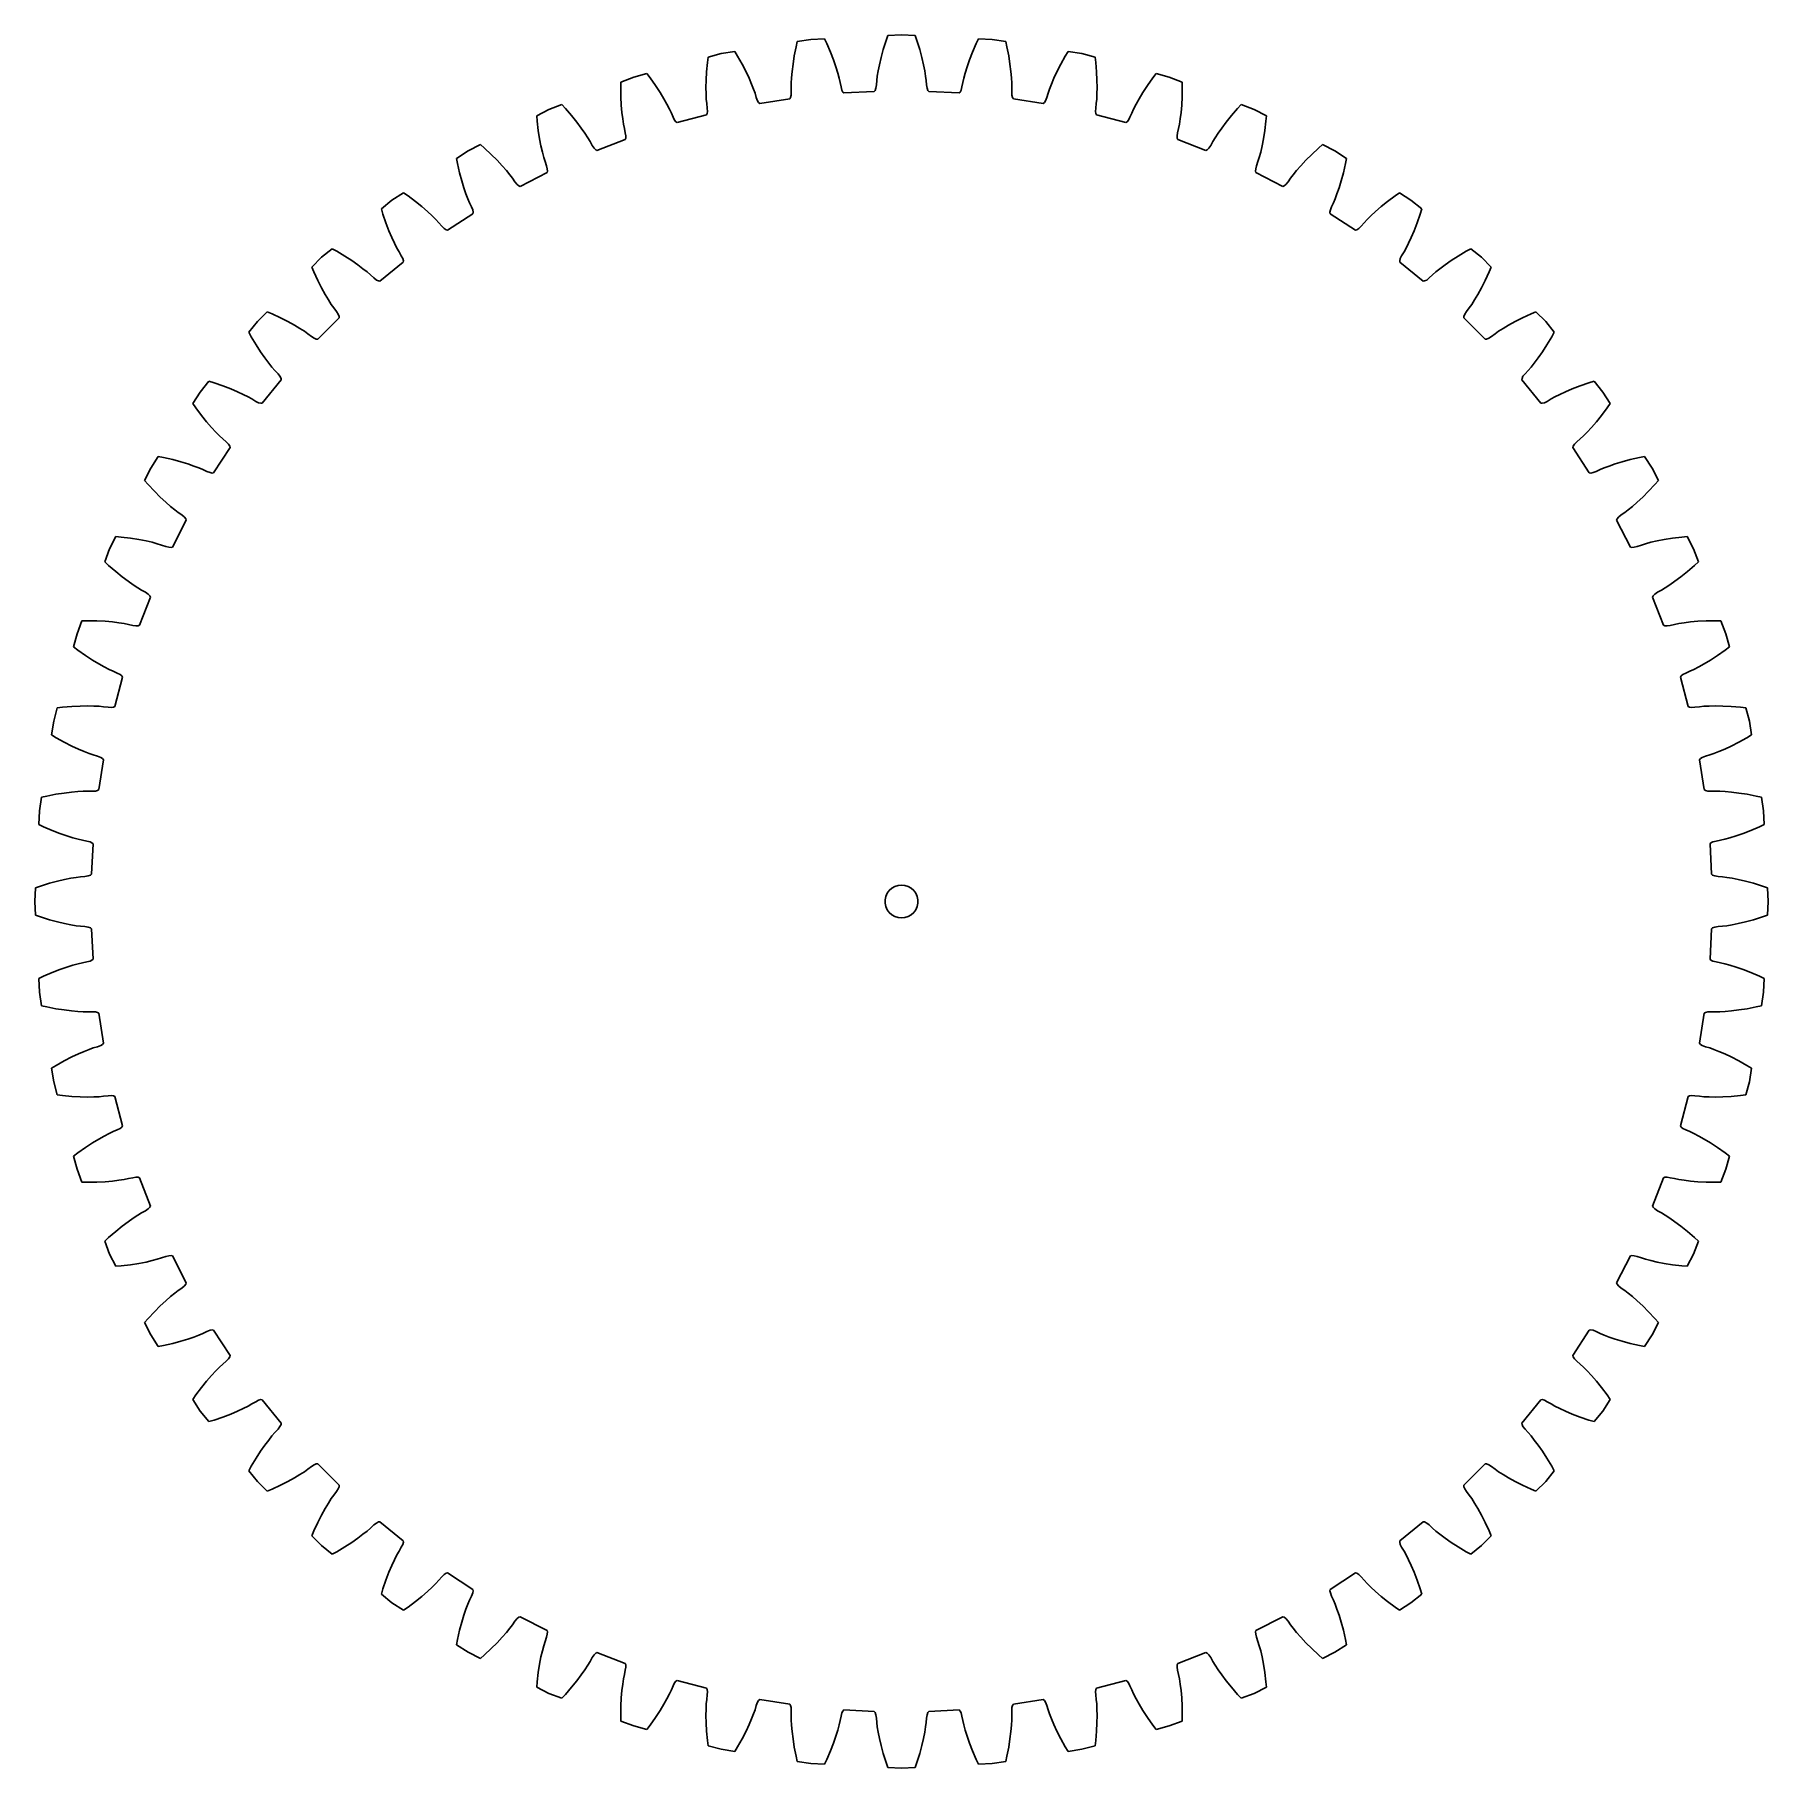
# Model space of a CAD drawing. Extents: x 0 to 158, y 0 to 158.
import ezdxf

# ---------------------------------------------------------------- set-up
doc = ezdxf.new("R2010")
doc.units = 0

msp = doc.modelspace()

# ---------------------------------------------------------------- linework, layer by layer
for p, q in [((78.94, 157.88), (77.69, 157.82)), ((80.19, 157.82), (78.94, 157.88)), ((63.77, 156.35), (62.53, 156.16)), ((64.02, 155.93), (63.77, 156.35)), ((69.34, 156.77), (69.18, 155.94)), ((69.45, 157.25), (69.34, 156.77)), ((70.69, 157.45), (69.45, 157.25)), ((71.94, 157.51), (70.69, 157.45)), ((72.15, 157.07), (71.94, 157.51)), ((72.48, 156.29), (72.15, 157.07)), ((77.28, 156.54), (77.08, 155.8)), ((77.53, 157.35), (77.28, 156.54)), ((77.69, 157.82), (77.53, 157.35)), ((80.35, 157.35), (80.19, 157.82)), ((80.6, 156.54), (80.35, 157.35)), ((80.8, 155.8), (80.6, 156.54)), ((85.73, 157.07), (85.4, 156.29)), ((85.94, 157.51), (85.73, 157.07)), ((87.19, 157.45), (85.94, 157.51)), ((88.43, 157.25), (87.19, 157.45)), ((88.54, 156.77), (88.43, 157.25)), ((88.71, 155.94), (88.54, 156.77)), ((94.11, 156.35), (93.86, 155.93)), ((95.35, 156.16), (94.11, 156.35)), ((61.26, 155.34), (61.18, 154.5)), ((61.32, 155.83), (61.26, 155.34)), ((62.53, 156.16), (61.32, 155.83)), ((64.43, 155.19), (64.02, 155.93)), ((64.78, 154.51), (64.43, 155.19)), ((69.06, 155.19), (68.97, 154.52)), ((69.18, 155.94), (69.06, 155.19)), ((72.76, 155.58), (72.48, 156.29)), ((72.97, 154.95), (72.76, 155.58)), ((73.14, 154.39), (72.97, 154.95)), ((76.93, 155.15), (76.82, 154.58)), ((77.08, 155.8), (76.93, 155.15)), ((80.95, 155.15), (80.8, 155.8)), ((81.06, 154.58), (80.95, 155.15)), ((84.91, 154.95), (84.74, 154.39)), ((85.13, 155.58), (84.91, 154.95)), ((85.4, 156.29), (85.13, 155.58)), ((88.82, 155.19), (88.71, 155.94)), ((88.91, 154.52), (88.82, 155.19)), ((93.45, 155.19), (93.1, 154.51)), ((93.86, 155.93), (93.45, 155.19)), ((96.57, 155.83), (95.35, 156.16)), ((96.63, 155.34), (96.57, 155.83)), ((96.7, 154.5), (96.63, 155.34)), ((53.38, 153.57), (53.37, 153.08)), ((54.55, 154.02), (53.38, 153.57)), ((55.76, 154.34), (54.55, 154.02)), ((56.05, 153.95), (55.76, 154.34)), ((56.54, 153.25), (56.05, 153.95)), ((56.96, 152.62), (56.54, 153.25)), ((61.14, 153.74), (61.13, 153.07)), ((61.18, 154.5), (61.14, 153.74)), ((65.06, 153.91), (64.78, 154.51)), ((65.29, 153.37), (65.06, 153.91)), ((65.47, 152.92), (65.29, 153.37)), ((68.9, 153.46), (68.89, 153.06)), ((68.92, 153.95), (68.9, 153.46)), ((68.97, 154.52), (68.92, 153.95)), ((73.27, 153.92), (73.14, 154.39)), ((73.36, 153.53), (73.27, 153.92)), ((73.44, 153.13), (73.36, 153.53)), ((76.66, 153.3), (76.61, 153.01)), ((76.69, 153.71), (76.66, 153.3)), ((76.74, 154.1), (76.69, 153.71)), ((76.82, 154.58), (76.74, 154.1)), ((81.14, 154.1), (81.06, 154.58)), ((81.19, 153.71), (81.14, 154.1)), ((81.23, 153.3), (81.19, 153.71)), ((81.28, 153.01), (81.23, 153.3)), ((84.52, 153.53), (84.44, 153.13)), ((84.61, 153.92), (84.52, 153.53)), ((84.74, 154.39), (84.61, 153.92)), ((88.96, 153.95), (88.91, 154.52)), ((88.98, 153.46), (88.96, 153.95)), ((88.99, 153.06), (88.98, 153.46)), ((92.59, 153.37), (92.42, 152.92)), ((92.82, 153.91), (92.59, 153.37)), ((93.1, 154.51), (92.82, 153.91)), ((96.74, 153.74), (96.7, 154.5)), ((96.75, 153.07), (96.74, 153.74)), ((101.34, 153.25), (100.92, 152.62)), ((101.83, 153.95), (101.34, 153.25)), ((102.12, 154.34), (101.83, 153.95)), ((103.33, 154.02), (102.12, 154.34)), ((104.51, 153.57), (103.33, 154.02)), ((104.51, 153.08), (104.51, 153.57)), ((53.37, 153.08), (53.38, 152.23)), ((53.38, 152.23), (53.42, 151.47)), ((57.3, 152.04), (56.96, 152.62)), ((57.58, 151.54), (57.3, 152.04)), ((61.13, 153.07), (61.14, 152.49)), ((61.14, 152.49), (61.16, 152)), ((61.16, 152), (61.2, 151.6)), ((61.2, 151.6), (61.25, 151.2)), ((65.6, 152.54), (65.47, 152.92)), ((65.72, 152.15), (65.6, 152.54)), ((65.83, 151.87), (65.72, 152.15)), ((65.93, 151.7), (65.83, 151.87)), ((66.04, 151.61), (65.93, 151.7)), ((68.76, 152.05), (66.04, 151.61)), ((68.83, 152.15), (68.76, 152.05)), ((68.88, 152.36), (68.83, 152.15)), ((68.9, 152.65), (68.88, 152.36)), ((68.89, 153.06), (68.9, 152.65)), ((73.52, 152.84), (73.44, 153.13)), ((73.61, 152.66), (73.52, 152.84)), ((73.7, 152.57), (73.61, 152.66)), ((76.45, 152.71), (73.7, 152.57)), ((76.54, 152.81), (76.45, 152.71)), ((76.61, 153.01), (76.54, 152.81)), ((81.35, 152.81), (81.28, 153.01)), ((81.43, 152.71), (81.35, 152.81)), ((84.18, 152.57), (81.43, 152.71)), ((84.27, 152.66), (84.18, 152.57)), ((84.36, 152.84), (84.27, 152.66)), ((84.44, 153.13), (84.36, 152.84)), ((88.98, 152.65), (88.99, 153.06)), ((89, 152.36), (88.98, 152.65)), ((89.05, 152.15), (89, 152.36)), ((89.13, 152.05), (89.05, 152.15)), ((91.84, 151.61), (89.13, 152.05)), ((91.95, 151.7), (91.84, 151.61)), ((92.06, 151.87), (91.95, 151.7)), ((92.17, 152.15), (92.06, 151.87)), ((92.29, 152.54), (92.17, 152.15)), ((92.42, 152.92), (92.29, 152.54)), ((96.63, 151.2), (96.68, 151.6)), ((96.68, 151.6), (96.72, 152)), ((96.72, 152), (96.74, 152.49)), ((96.74, 152.49), (96.75, 153.07)), ((100.58, 152.04), (100.3, 151.54)), ((100.92, 152.62), (100.58, 152.04)), ((104.46, 151.47), (104.5, 152.23)), ((104.5, 152.23), (104.51, 153.08)), ((46.83, 151.06), (45.72, 150.49)), ((45.72, 150.49), (45.76, 150)), ((45.76, 150), (45.86, 149.15)), ((48, 151.51), (46.83, 151.06)), ((48.34, 151.15), (48, 151.51)), ((48.9, 150.51), (48.34, 151.15)), ((49.38, 149.92), (48.9, 150.51)), ((53.42, 151.47), (53.48, 150.8)), ((53.48, 150.8), (53.55, 150.23)), ((53.55, 150.23), (53.62, 149.74)), ((57.81, 151.1), (57.58, 151.54)), ((57.98, 150.74), (57.81, 151.1)), ((58.14, 150.36), (57.98, 150.74)), ((58.27, 150.1), (58.14, 150.36)), ((58.4, 149.94), (58.27, 150.1)), ((61.17, 150.58), (58.51, 149.87)), ((61.23, 150.7), (61.17, 150.58)), ((61.26, 150.9), (61.23, 150.7)), ((61.25, 151.2), (61.26, 150.9)), ((96.62, 150.9), (96.63, 151.2)), ((96.65, 150.7), (96.62, 150.9)), ((96.71, 150.58), (96.65, 150.7)), ((99.37, 149.87), (96.71, 150.58)), ((99.61, 150.1), (99.48, 149.94)), ((99.75, 150.36), (99.61, 150.1)), ((99.91, 150.74), (99.75, 150.36)), ((100.08, 151.1), (99.91, 150.74)), ((100.3, 151.54), (100.08, 151.1)), ((104.26, 149.74), (104.33, 150.23)), ((104.33, 150.23), (104.4, 150.8)), ((104.4, 150.8), (104.46, 151.47)), ((108.98, 150.51), (108.51, 149.92)), ((109.54, 151.15), (108.98, 150.51)), ((109.88, 151.51), (109.54, 151.15)), ((111.05, 151.06), (109.88, 151.51)), ((112.17, 150.49), (111.05, 151.06)), ((112.02, 149.15), (112.12, 150)), ((112.12, 150), (112.17, 150.49)), ((45.86, 149.15), (45.98, 148.4)), ((49.78, 149.38), (49.38, 149.92)), ((50.11, 148.91), (49.78, 149.38)), ((50.38, 148.5), (50.11, 148.91)), ((50.58, 148.16), (50.38, 148.5)), ((53.62, 149.74), (53.7, 149.35)), ((53.7, 149.35), (53.79, 148.95)), ((53.83, 148.45), (53.78, 148.33)), ((53.79, 148.95), (53.83, 148.66)), ((53.83, 148.66), (53.83, 148.45)), ((58.51, 149.87), (58.4, 149.94)), ((99.48, 149.94), (99.37, 149.87)), ((104.05, 148.66), (104.09, 148.95)), ((104.05, 148.45), (104.05, 148.66)), ((104.1, 148.33), (104.05, 148.45)), ((104.09, 148.95), (104.18, 149.35)), ((104.18, 149.35), (104.26, 149.74)), ((107.5, 148.5), (107.3, 148.16)), ((107.77, 148.91), (107.5, 148.5)), ((108.1, 149.38), (107.77, 148.91)), ((108.51, 149.92), (108.1, 149.38)), ((111.9, 148.4), (112.02, 149.15)), ((39.47, 147.31), (38.42, 146.62)), ((40.59, 147.88), (39.47, 147.31)), ((40.96, 147.55), (40.59, 147.88)), ((41.58, 146.97), (40.96, 147.55)), ((42.12, 146.44), (41.58, 146.97)), ((45.98, 148.4), (46.11, 147.75)), ((46.11, 147.75), (46.24, 147.18)), ((46.24, 147.18), (46.36, 146.71)), ((50.78, 147.8), (50.58, 148.16)), ((50.95, 147.55), (50.78, 147.8)), ((51.09, 147.4), (50.95, 147.55)), ((51.21, 147.34), (51.09, 147.4)), ((53.78, 148.33), (51.21, 147.34)), ((106.67, 147.34), (104.1, 148.33)), ((106.79, 147.4), (106.67, 147.34)), ((106.93, 147.55), (106.79, 147.4)), ((107.1, 147.8), (106.93, 147.55)), ((107.3, 148.16), (107.1, 147.8)), ((111.52, 146.71), (111.65, 147.18)), ((111.65, 147.18), (111.78, 147.75)), ((111.78, 147.75), (111.9, 148.4)), ((116.3, 146.97), (115.76, 146.44)), ((116.92, 147.55), (116.3, 146.97)), ((117.29, 147.88), (116.92, 147.55)), ((118.41, 147.31), (117.29, 147.88)), ((119.46, 146.62), (118.41, 147.31)), ((38.42, 146.62), (38.51, 146.14)), ((38.51, 146.14), (38.7, 145.31)), ((38.7, 145.31), (38.9, 144.58)), ((42.58, 145.95), (42.12, 146.44)), ((42.96, 145.51), (42.58, 145.95)), ((43.27, 145.13), (42.96, 145.51)), ((46.66, 145.32), (44.21, 144.07)), ((46.36, 146.71), (46.48, 146.33)), ((46.48, 146.33), (46.61, 145.94)), ((46.61, 145.94), (46.68, 145.65)), ((46.7, 145.45), (46.66, 145.32)), ((46.68, 145.65), (46.7, 145.45)), ((111.18, 145.45), (111.2, 145.65)), ((111.22, 145.32), (111.18, 145.45)), ((111.2, 145.65), (111.27, 145.94)), ((113.67, 144.07), (111.22, 145.32)), ((111.27, 145.94), (111.4, 146.33)), ((111.4, 146.33), (111.52, 146.71)), ((114.92, 145.51), (114.62, 145.13)), ((115.31, 145.95), (114.92, 145.51)), ((115.76, 146.44), (115.31, 145.95)), ((118.98, 144.58), (119.18, 145.31)), ((119.18, 145.31), (119.37, 146.14)), ((119.37, 146.14), (119.46, 146.62)), ((38.9, 144.58), (39.09, 143.94)), ((39.09, 143.94), (39.28, 143.39)), ((43.51, 144.81), (43.27, 145.13)), ((43.74, 144.48), (43.51, 144.81)), ((43.93, 144.25), (43.74, 144.48)), ((44.09, 144.12), (43.93, 144.25)), ((44.21, 144.07), (44.09, 144.12)), ((113.79, 144.12), (113.67, 144.07)), ((113.95, 144.25), (113.79, 144.12)), ((114.14, 144.48), (113.95, 144.25)), ((114.38, 144.81), (114.14, 144.48)), ((114.62, 145.13), (114.38, 144.81)), ((118.6, 143.39), (118.79, 143.94)), ((118.79, 143.94), (118.98, 144.58)), ((32.54, 142.81), (31.57, 142.02)), ((33.59, 143.49), (32.54, 142.81)), ((34, 143.21), (33.59, 143.49)), ((34.68, 142.7), (34, 143.21)), ((35.27, 142.22), (34.68, 142.7)), ((35.77, 141.78), (35.27, 142.22)), ((39.28, 143.39), (39.46, 142.93)), ((39.46, 142.93), (39.61, 142.57)), ((39.61, 142.57), (39.78, 142.19)), ((39.78, 142.19), (39.89, 141.92)), ((118, 141.92), (118.1, 142.19)), ((118.1, 142.19), (118.27, 142.57)), ((118.27, 142.57), (118.43, 142.93)), ((118.43, 142.93), (118.6, 143.39)), ((122.62, 142.22), (122.11, 141.78)), ((123.21, 142.7), (122.62, 142.22)), ((123.89, 143.21), (123.21, 142.7)), ((124.29, 143.49), (123.89, 143.21)), ((125.34, 142.81), (124.29, 143.49)), ((126.32, 142.02), (125.34, 142.81)), ((31.57, 142.02), (31.71, 141.55)), ((31.71, 141.55), (31.99, 140.74)), ((31.99, 140.74), (32.26, 140.03)), ((36.2, 141.38), (35.77, 141.78)), ((36.54, 141.04), (36.2, 141.38)), ((36.81, 140.75), (36.54, 141.04)), ((37.08, 140.44), (36.81, 140.75)), ((39.9, 141.58), (37.59, 140.08)), ((39.89, 141.92), (39.92, 141.71)), ((39.92, 141.71), (39.9, 141.58)), ((117.96, 141.71), (118, 141.92)), ((117.98, 141.58), (117.96, 141.71)), ((120.29, 140.08), (117.98, 141.58)), ((121.07, 140.75), (120.8, 140.44)), ((121.34, 141.04), (121.07, 140.75)), ((121.69, 141.38), (121.34, 141.04)), ((122.11, 141.78), (121.69, 141.38)), ((125.62, 140.03), (125.9, 140.74)), ((125.9, 140.74), (126.17, 141.55)), ((126.17, 141.55), (126.32, 142.02)), ((32.26, 140.03), (32.52, 139.42)), ((32.52, 139.42), (32.76, 138.89)), ((37.3, 140.23), (37.08, 140.44)), ((37.47, 140.12), (37.3, 140.23)), ((37.59, 140.08), (37.47, 140.12)), ((120.41, 140.12), (120.29, 140.08)), ((120.59, 140.23), (120.41, 140.12)), ((120.8, 140.44), (120.59, 140.23)), ((125.12, 138.89), (125.36, 139.42)), ((125.36, 139.42), (125.62, 140.03)), ((26.12, 137.61), (25.23, 136.72)), ((27.09, 138.39), (26.12, 137.61)), ((27.52, 138.16), (27.09, 138.39)), ((28.25, 137.72), (27.52, 138.16)), ((28.89, 137.31), (28.25, 137.72)), ((32.76, 138.89), (32.98, 138.45)), ((32.98, 138.45), (33.18, 138.11)), ((33.18, 138.11), (33.39, 137.75)), ((33.39, 137.75), (33.52, 137.49)), ((33.52, 137.49), (33.58, 137.29)), ((124.31, 137.29), (124.36, 137.49)), ((124.36, 137.49), (124.49, 137.75)), ((124.49, 137.75), (124.71, 138.11)), ((124.71, 138.11), (124.9, 138.45)), ((124.9, 138.45), (125.12, 138.89)), ((129.63, 137.72), (128.99, 137.31)), ((130.36, 138.16), (129.63, 137.72)), ((130.79, 138.39), (130.36, 138.16)), ((131.76, 137.61), (130.79, 138.39)), ((132.65, 136.72), (131.76, 137.61)), ((25.23, 136.72), (25.42, 136.27)), ((25.42, 136.27), (25.78, 135.49)), ((29.44, 136.92), (28.89, 137.31)), ((29.9, 136.57), (29.44, 136.92)), ((30.28, 136.27), (29.9, 136.57)), ((30.58, 136.01), (30.28, 136.27)), ((30.88, 135.73), (30.58, 136.01)), ((33.57, 137.16), (31.43, 135.43)), ((33.58, 137.29), (33.57, 137.16)), ((124.31, 137.16), (124.31, 137.29)), ((126.45, 135.43), (124.31, 137.16)), ((127.3, 136.01), (127, 135.73)), ((127.6, 136.27), (127.3, 136.01)), ((127.98, 136.57), (127.6, 136.27)), ((128.44, 136.92), (127.98, 136.57)), ((128.99, 137.31), (128.44, 136.92)), ((132.1, 135.49), (132.46, 136.27)), ((132.46, 136.27), (132.65, 136.72)), ((25.78, 135.49), (26.13, 134.82)), ((26.13, 134.82), (26.45, 134.23)), ((26.45, 134.23), (26.75, 133.73)), ((31.12, 135.54), (30.88, 135.73)), ((31.3, 135.45), (31.12, 135.54)), ((31.43, 135.43), (31.3, 135.45)), ((126.58, 135.45), (126.45, 135.43)), ((126.77, 135.54), (126.58, 135.45)), ((127, 135.73), (126.77, 135.54)), ((131.13, 133.73), (131.43, 134.23)), ((131.43, 134.23), (131.75, 134.82)), ((131.75, 134.82), (132.1, 135.49)), ((21.16, 132.65), (20.28, 131.76)), ((21.62, 132.46), (21.16, 132.65)), ((26.75, 133.73), (27.01, 133.32)), ((27.01, 133.32), (27.24, 133)), ((27.24, 133), (27.49, 132.67)), ((27.49, 132.67), (27.65, 132.42)), ((130.24, 132.42), (130.39, 132.67)), ((130.39, 132.67), (130.64, 133)), ((130.64, 133), (130.87, 133.32)), ((130.87, 133.32), (131.13, 133.73)), ((136.72, 132.65), (136.27, 132.46)), ((137.61, 131.76), (136.72, 132.65)), ((20.28, 131.76), (19.49, 130.79)), ((22.39, 132.1), (21.62, 132.46)), ((23.06, 131.75), (22.39, 132.1)), ((23.65, 131.43), (23.06, 131.75)), ((24.15, 131.13), (23.65, 131.43)), ((24.56, 130.87), (24.15, 131.13)), ((27.73, 132.1), (25.79, 130.15)), ((27.65, 132.42), (27.73, 132.23)), ((27.73, 132.23), (27.73, 132.1)), ((130.15, 132.1), (130.16, 132.23)), ((132.1, 130.15), (130.15, 132.1)), ((130.16, 132.23), (130.24, 132.42)), ((133.73, 131.13), (133.32, 130.87)), ((134.23, 131.43), (133.73, 131.13)), ((134.82, 131.75), (134.23, 131.43)), ((135.49, 132.1), (134.82, 131.75)), ((136.27, 132.46), (135.49, 132.1)), ((138.39, 130.79), (137.61, 131.76)), ((19.49, 130.79), (19.73, 130.36)), ((19.73, 130.36), (20.16, 129.63)), ((20.16, 129.63), (20.58, 128.99)), ((24.88, 130.64), (24.56, 130.87)), ((25.21, 130.39), (24.88, 130.64)), ((25.46, 130.24), (25.21, 130.39)), ((25.65, 130.16), (25.46, 130.24)), ((25.79, 130.15), (25.65, 130.16)), ((132.23, 130.16), (132.1, 130.15)), ((132.42, 130.24), (132.23, 130.16)), ((132.67, 130.39), (132.42, 130.24)), ((133, 130.64), (132.67, 130.39)), ((133.32, 130.87), (133, 130.64)), ((137.31, 128.99), (137.72, 129.63)), ((137.72, 129.63), (138.16, 130.36)), ((138.16, 130.36), (138.39, 130.79)), ((20.58, 128.99), (20.96, 128.44)), ((20.96, 128.44), (21.31, 127.98)), ((21.31, 127.98), (21.61, 127.6)), ((136.27, 127.6), (136.57, 127.98)), ((136.57, 127.98), (136.92, 128.44)), ((136.92, 128.44), (137.31, 128.99)), ((15.87, 126.32), (15.08, 125.34)), ((16.34, 126.17), (15.87, 126.32)), ((22.45, 126.45), (20.72, 124.31)), ((21.61, 127.6), (21.88, 127.3)), ((21.88, 127.3), (22.16, 127)), ((22.16, 127), (22.34, 126.77)), ((22.34, 126.77), (22.44, 126.58)), ((22.44, 126.58), (22.45, 126.45)), ((135.43, 126.45), (135.45, 126.58)), ((137.16, 124.31), (135.43, 126.45)), ((135.45, 126.58), (135.54, 126.77)), ((135.54, 126.77), (135.73, 127)), ((135.73, 127), (136.01, 127.3)), ((136.01, 127.3), (136.27, 127.6)), ((142.02, 126.32), (141.55, 126.17)), ((142.81, 125.34), (142.02, 126.32)), ((15.08, 125.34), (14.39, 124.29)), ((17.14, 125.9), (16.34, 126.17)), ((17.85, 125.62), (17.14, 125.9)), ((18.47, 125.36), (17.85, 125.62)), ((18.99, 125.12), (18.47, 125.36)), ((19.43, 124.9), (18.99, 125.12)), ((19.78, 124.71), (19.43, 124.9)), ((138.45, 124.9), (138.11, 124.71)), ((138.89, 125.12), (138.45, 124.9)), ((139.42, 125.36), (138.89, 125.12)), ((140.03, 125.62), (139.42, 125.36)), ((140.74, 125.9), (140.03, 125.62)), ((141.55, 126.17), (140.74, 125.9)), ((143.49, 124.29), (142.81, 125.34)), ((14.39, 124.29), (14.68, 123.89)), ((14.68, 123.89), (15.19, 123.21)), ((15.19, 123.21), (15.66, 122.62)), ((20.13, 124.49), (19.78, 124.71)), ((20.39, 124.36), (20.13, 124.49)), ((20.59, 124.31), (20.39, 124.36)), ((20.72, 124.31), (20.59, 124.31)), ((137.29, 124.31), (137.16, 124.31)), ((137.49, 124.36), (137.29, 124.31)), ((137.75, 124.49), (137.49, 124.36)), ((138.11, 124.71), (137.75, 124.49)), ((142.22, 122.62), (142.7, 123.21)), ((142.7, 123.21), (143.21, 123.89)), ((143.21, 123.89), (143.49, 124.29)), ((15.66, 122.62), (16.1, 122.11)), ((16.1, 122.11), (16.5, 121.69)), ((16.5, 121.69), (16.84, 121.34)), ((141.04, 121.34), (141.38, 121.69)), ((141.38, 121.69), (141.78, 122.11)), ((141.78, 122.11), (142.22, 122.62)), ((17.8, 120.29), (16.3, 117.98)), ((16.84, 121.34), (17.13, 121.07)), ((17.13, 121.07), (17.44, 120.8)), ((17.44, 120.8), (17.65, 120.59)), ((17.65, 120.59), (17.77, 120.41)), ((17.77, 120.41), (17.8, 120.29)), ((140.08, 120.29), (140.12, 120.41)), ((141.58, 117.98), (140.08, 120.29)), ((140.12, 120.41), (140.23, 120.59)), ((140.23, 120.59), (140.44, 120.8)), ((140.44, 120.8), (140.75, 121.07)), ((140.75, 121.07), (141.04, 121.34)), ((11.26, 119.46), (10.58, 118.41)), ((11.74, 119.37), (11.26, 119.46)), ((12.57, 119.18), (11.74, 119.37)), ((13.3, 118.98), (12.57, 119.18)), ((13.95, 118.79), (13.3, 118.98)), ((14.49, 118.6), (13.95, 118.79)), ((14.95, 118.43), (14.49, 118.6)), ((15.32, 118.27), (14.95, 118.43)), ((142.93, 118.43), (142.57, 118.27)), ((143.39, 118.6), (142.93, 118.43)), ((143.94, 118.79), (143.39, 118.6)), ((144.58, 118.98), (143.94, 118.79)), ((145.31, 119.18), (144.58, 118.98)), ((146.14, 119.37), (145.31, 119.18)), ((146.62, 119.46), (146.14, 119.37)), ((147.31, 118.41), (146.62, 119.46)), ((10.58, 118.41), (10.01, 117.29)), ((10.01, 117.29), (10.33, 116.92)), ((10.33, 116.92), (10.91, 116.3)), ((15.69, 118.1), (15.32, 118.27)), ((15.97, 118), (15.69, 118.1)), ((16.17, 117.96), (15.97, 118)), ((16.3, 117.98), (16.17, 117.96)), ((141.71, 117.96), (141.58, 117.98)), ((141.92, 118), (141.71, 117.96)), ((142.19, 118.1), (141.92, 118)), ((142.57, 118.27), (142.19, 118.1)), ((146.97, 116.3), (147.55, 116.92)), ((147.88, 117.29), (147.31, 118.41)), ((147.55, 116.92), (147.88, 117.29)), ((10.91, 116.3), (11.44, 115.76)), ((11.44, 115.76), (11.93, 115.31)), ((11.93, 115.31), (12.37, 114.92)), ((145.51, 114.92), (145.95, 115.31)), ((145.95, 115.31), (146.44, 115.76)), ((146.44, 115.76), (146.97, 116.3)), ((12.37, 114.92), (12.75, 114.62)), ((12.75, 114.62), (13.07, 114.38)), ((13.07, 114.38), (13.4, 114.14)), ((13.4, 114.14), (13.63, 113.95)), ((13.63, 113.95), (13.77, 113.79)), ((13.77, 113.79), (13.81, 113.67)), ((144.07, 113.67), (144.12, 113.79)), ((144.12, 113.79), (144.25, 113.95)), ((144.25, 113.95), (144.48, 114.14)), ((144.48, 114.14), (144.81, 114.38)), ((144.81, 114.38), (145.13, 114.62)), ((145.13, 114.62), (145.51, 114.92)), ((7.39, 112.17), (6.82, 111.05)), ((7.88, 112.12), (7.39, 112.17)), ((8.73, 112.02), (7.88, 112.12)), ((13.81, 113.67), (12.56, 111.22)), ((145.32, 111.22), (144.07, 113.67)), ((150, 112.12), (149.15, 112.02)), ((150.49, 112.17), (150, 112.12)), ((151.06, 111.05), (150.49, 112.17)), ((6.82, 111.05), (6.38, 109.88)), ((9.48, 111.9), (8.73, 112.02)), ((10.14, 111.78), (9.48, 111.9)), ((10.7, 111.65), (10.14, 111.78)), ((11.17, 111.52), (10.7, 111.65)), ((11.55, 111.4), (11.17, 111.52)), ((11.94, 111.27), (11.55, 111.4)), ((12.23, 111.2), (11.94, 111.27)), ((12.44, 111.18), (12.23, 111.2)), ((12.56, 111.22), (12.44, 111.18)), ((145.45, 111.18), (145.32, 111.22)), ((145.65, 111.2), (145.45, 111.18)), ((145.94, 111.27), (145.65, 111.2)), ((146.33, 111.4), (145.94, 111.27)), ((146.71, 111.52), (146.33, 111.4)), ((147.18, 111.65), (146.71, 111.52)), ((147.75, 111.78), (147.18, 111.65)), ((148.4, 111.9), (147.75, 111.78)), ((149.15, 112.02), (148.4, 111.9)), ((151.51, 109.88), (151.06, 111.05)), ((6.38, 109.88), (6.73, 109.54)), ((6.73, 109.54), (7.38, 108.98)), ((7.38, 108.98), (7.97, 108.51)), ((149.92, 108.51), (150.51, 108.98)), ((150.51, 108.98), (151.15, 109.54)), ((151.15, 109.54), (151.51, 109.88)), ((7.97, 108.51), (8.5, 108.1)), ((8.5, 108.1), (8.97, 107.77)), ((8.97, 107.77), (9.38, 107.5)), ((9.38, 107.5), (9.73, 107.3)), ((148.16, 107.3), (148.5, 107.5)), ((148.5, 107.5), (148.91, 107.77)), ((148.91, 107.77), (149.38, 108.1)), ((149.38, 108.1), (149.92, 108.51)), ((10.54, 106.67), (9.55, 104.1)), ((9.73, 107.3), (10.08, 107.1)), ((10.08, 107.1), (10.33, 106.93)), ((10.33, 106.93), (10.48, 106.79)), ((10.48, 106.79), (10.54, 106.67)), ((147.34, 106.67), (147.4, 106.79)), ((148.33, 104.1), (147.34, 106.67)), ((147.4, 106.79), (147.55, 106.93)), ((147.55, 106.93), (147.8, 107.1)), ((147.8, 107.1), (148.16, 107.3)), ((4.31, 104.51), (3.86, 103.33)), ((4.8, 104.51), (4.31, 104.51)), ((5.65, 104.5), (4.8, 104.51)), ((6.41, 104.46), (5.65, 104.5)), ((7.08, 104.4), (6.41, 104.46)), ((7.66, 104.33), (7.08, 104.4)), ((8.14, 104.26), (7.66, 104.33)), ((8.53, 104.18), (8.14, 104.26)), ((149.74, 104.26), (149.35, 104.18)), ((150.23, 104.33), (149.74, 104.26)), ((150.8, 104.4), (150.23, 104.33)), ((151.47, 104.46), (150.8, 104.4)), ((152.23, 104.5), (151.47, 104.46)), ((153.08, 104.51), (152.23, 104.5)), ((153.57, 104.51), (153.08, 104.51)), ((154.02, 103.33), (153.57, 104.51)), ((3.86, 103.33), (3.54, 102.12)), ((8.93, 104.09), (8.53, 104.18)), ((9.22, 104.05), (8.93, 104.09)), ((9.43, 104.05), (9.22, 104.05)), ((9.55, 104.1), (9.43, 104.05)), ((148.45, 104.05), (148.33, 104.1)), ((148.66, 104.05), (148.45, 104.05)), ((148.95, 104.09), (148.66, 104.05)), ((149.35, 104.18), (148.95, 104.09)), ((154.34, 102.12), (154.02, 103.33)), ((3.54, 102.12), (3.93, 101.83)), ((3.93, 101.83), (4.63, 101.34)), ((4.63, 101.34), (5.26, 100.92)), ((152.62, 100.92), (153.25, 101.34)), ((153.25, 101.34), (153.95, 101.83)), ((153.95, 101.83), (154.34, 102.12)), ((5.26, 100.92), (5.84, 100.58)), ((5.84, 100.58), (6.34, 100.3)), ((6.34, 100.3), (6.78, 100.08)), ((6.78, 100.08), (7.14, 99.91)), ((7.14, 99.91), (7.52, 99.75)), ((7.52, 99.75), (7.78, 99.61)), ((7.78, 99.61), (7.94, 99.48)), ((7.94, 99.48), (8.01, 99.37)), ((149.87, 99.37), (149.94, 99.48)), ((149.94, 99.48), (150.1, 99.61)), ((150.1, 99.61), (150.36, 99.75)), ((150.36, 99.75), (150.74, 99.91)), ((150.74, 99.91), (151.1, 100.08)), ((151.1, 100.08), (151.54, 100.3)), ((151.54, 100.3), (152.04, 100.58)), ((152.04, 100.58), (152.62, 100.92)), ((8.01, 99.37), (7.3, 96.71)), ((150.58, 96.71), (149.87, 99.37)), ((2.05, 96.57), (1.73, 95.35)), ((2.54, 96.63), (2.05, 96.57)), ((3.38, 96.7), (2.54, 96.63)), ((4.14, 96.74), (3.38, 96.7)), ((4.81, 96.75), (4.14, 96.74)), ((5.39, 96.74), (4.81, 96.75)), ((5.88, 96.72), (5.39, 96.74)), ((6.28, 96.68), (5.88, 96.72)), ((6.68, 96.63), (6.28, 96.68)), ((6.98, 96.62), (6.68, 96.63)), ((7.19, 96.65), (6.98, 96.62)), ((7.3, 96.71), (7.19, 96.65)), ((150.7, 96.65), (150.58, 96.71)), ((150.9, 96.62), (150.7, 96.65)), ((151.2, 96.63), (150.9, 96.62)), ((151.6, 96.68), (151.2, 96.63)), ((152, 96.72), (151.6, 96.68)), ((152.49, 96.74), (152, 96.72)), ((153.07, 96.75), (152.49, 96.74)), ((153.74, 96.74), (153.07, 96.75)), ((154.5, 96.7), (153.74, 96.74)), ((155.34, 96.63), (154.5, 96.7)), ((155.83, 96.57), (155.34, 96.63)), ((156.16, 95.35), (155.83, 96.57)), ((1.73, 95.35), (1.53, 94.11)), ((156.35, 94.11), (156.16, 95.35)), ((1.53, 94.11), (1.95, 93.86)), ((1.95, 93.86), (2.69, 93.45)), ((2.69, 93.45), (3.37, 93.1)), ((154.51, 93.1), (155.19, 93.45)), ((155.19, 93.45), (155.93, 93.86)), ((155.93, 93.86), (156.35, 94.11)), ((3.37, 93.1), (3.98, 92.82)), ((3.98, 92.82), (4.51, 92.59)), ((4.51, 92.59), (4.97, 92.42)), ((4.97, 92.42), (5.34, 92.29)), ((5.34, 92.29), (5.73, 92.17)), ((5.73, 92.17), (6.01, 92.06)), ((6.27, 91.84), (5.84, 89.13)), ((6.01, 92.06), (6.19, 91.95)), ((6.19, 91.95), (6.27, 91.84)), ((151.61, 91.84), (151.7, 91.95)), ((152.05, 89.13), (151.61, 91.84)), ((151.7, 91.95), (151.87, 92.06)), ((151.87, 92.06), (152.15, 92.17)), ((152.15, 92.17), (152.54, 92.29)), ((152.54, 92.29), (152.92, 92.42)), ((152.92, 92.42), (153.37, 92.59)), ((153.37, 92.59), (153.91, 92.82)), ((153.91, 92.82), (154.51, 93.1)), ((0.63, 88.43), (0.43, 87.19)), ((1.11, 88.54), (0.63, 88.43)), ((1.94, 88.71), (1.11, 88.54)), ((2.69, 88.82), (1.94, 88.71)), ((3.36, 88.91), (2.69, 88.82)), ((3.93, 88.96), (3.36, 88.91)), ((4.42, 88.98), (3.93, 88.96)), ((4.82, 88.99), (4.42, 88.98)), ((5.23, 88.98), (4.82, 88.99)), ((5.53, 89), (5.23, 88.98)), ((5.73, 89.05), (5.53, 89)), ((5.84, 89.13), (5.73, 89.05)), ((152.15, 89.05), (152.05, 89.13)), ((152.36, 89), (152.15, 89.05)), ((152.65, 88.98), (152.36, 89)), ((153.06, 88.99), (152.65, 88.98)), ((153.46, 88.98), (153.06, 88.99)), ((153.95, 88.96), (153.46, 88.98)), ((154.52, 88.91), (153.95, 88.96)), ((155.19, 88.82), (154.52, 88.91)), ((155.94, 88.71), (155.19, 88.82)), ((156.77, 88.54), (155.94, 88.71)), ((157.25, 88.43), (156.77, 88.54)), ((157.45, 87.19), (157.25, 88.43)), ((0.43, 87.19), (0.37, 85.94)), ((157.51, 85.94), (157.45, 87.19)), ((0.37, 85.94), (0.81, 85.73)), ((0.81, 85.73), (1.59, 85.4)), ((1.59, 85.4), (2.3, 85.13)), ((155.58, 85.13), (156.29, 85.4)), ((156.29, 85.4), (157.07, 85.73)), ((157.07, 85.73), (157.51, 85.94)), ((2.3, 85.13), (2.94, 84.91)), ((2.94, 84.91), (3.49, 84.74)), ((3.49, 84.74), (3.96, 84.61)), ((3.96, 84.61), (4.35, 84.52)), ((4.35, 84.52), (4.75, 84.44)), ((4.75, 84.44), (5.04, 84.36)), ((5.04, 84.36), (5.22, 84.27)), ((5.32, 84.18), (5.17, 81.43)), ((5.22, 84.27), (5.32, 84.18)), ((152.57, 84.18), (152.66, 84.27)), ((152.71, 81.43), (152.57, 84.18)), ((152.66, 84.27), (152.84, 84.36)), ((152.84, 84.36), (153.13, 84.44)), ((153.13, 84.44), (153.53, 84.52)), ((153.53, 84.52), (153.92, 84.61)), ((153.92, 84.61), (154.39, 84.74)), ((154.39, 84.74), (154.95, 84.91)), ((154.95, 84.91), (155.58, 85.13)), ((1.34, 80.6), (0.53, 80.35)), ((2.08, 80.8), (1.34, 80.6)), ((2.73, 80.95), (2.08, 80.8)), ((3.3, 81.06), (2.73, 80.95)), ((3.78, 81.14), (3.3, 81.06)), ((4.18, 81.19), (3.78, 81.14)), ((4.58, 81.23), (4.18, 81.19)), ((4.88, 81.28), (4.58, 81.23)), ((5.07, 81.35), (4.88, 81.28)), ((5.17, 81.43), (5.07, 81.35)), ((152.81, 81.35), (152.71, 81.43)), ((153.01, 81.28), (152.81, 81.35)), ((153.3, 81.23), (153.01, 81.28)), ((153.71, 81.19), (153.3, 81.23)), ((154.1, 81.14), (153.71, 81.19)), ((154.58, 81.06), (154.1, 81.14)), ((155.15, 80.95), (154.58, 81.06)), ((155.8, 80.8), (155.15, 80.95)), ((156.54, 80.6), (155.8, 80.8)), ((157.35, 80.35), (156.54, 80.6)), ((0.07, 80.19), (0, 78.94)), ((0, 78.94), (0.07, 77.69)), ((0.53, 80.35), (0.07, 80.19)), ((77.45, 79.1), (77.51, 79.4)), ((77.45, 78.78), (77.45, 79.1)), ((77.51, 79.4), (77.64, 79.69)), ((77.64, 79.69), (77.83, 79.94)), ((77.83, 79.94), (78.06, 80.15)), ((78.06, 80.15), (78.33, 80.31)), ((78.33, 80.31), (78.63, 80.41)), ((78.63, 80.41), (78.94, 80.44)), ((78.94, 80.44), (79.25, 80.41)), ((79.25, 80.41), (79.55, 80.31)), ((79.55, 80.31), (79.82, 80.15)), ((79.82, 80.15), (80.06, 79.94)), ((80.06, 79.94), (80.24, 79.69)), ((80.24, 79.69), (80.37, 79.4)), ((80.37, 79.4), (80.43, 79.1)), ((80.43, 79.1), (80.43, 78.78)), ((157.82, 80.19), (157.35, 80.35)), ((157.88, 78.94), (157.82, 80.19)), ((157.82, 77.69), (157.88, 78.94)), ((0.07, 77.69), (0.53, 77.53)), ((0.53, 77.53), (1.34, 77.28)), ((77.51, 78.48), (77.45, 78.78)), ((77.64, 78.19), (77.51, 78.48)), ((77.83, 77.94), (77.64, 78.19)), ((78.06, 77.73), (77.83, 77.94)), ((78.33, 77.57), (78.06, 77.73)), ((78.63, 77.47), (78.33, 77.57)), ((78.94, 77.44), (78.63, 77.47)), ((79.25, 77.47), (78.94, 77.44)), ((79.55, 77.57), (79.25, 77.47)), ((79.82, 77.73), (79.55, 77.57)), ((80.06, 77.94), (79.82, 77.73)), ((80.24, 78.19), (80.06, 77.94)), ((80.37, 78.48), (80.24, 78.19)), ((80.43, 78.78), (80.37, 78.48)), ((156.54, 77.28), (157.35, 77.53)), ((157.35, 77.53), (157.82, 77.69)), ((1.34, 77.28), (2.08, 77.08)), ((2.08, 77.08), (2.73, 76.93)), ((2.73, 76.93), (3.3, 76.82)), ((3.3, 76.82), (3.78, 76.74)), ((3.78, 76.74), (4.18, 76.69)), ((4.18, 76.69), (4.58, 76.66)), ((4.58, 76.66), (4.88, 76.61)), ((4.88, 76.61), (5.07, 76.54)), ((5.07, 76.54), (5.17, 76.45)), ((5.17, 76.45), (5.32, 73.7)), ((152.57, 73.7), (152.71, 76.45)), ((152.71, 76.45), (152.81, 76.54)), ((152.81, 76.54), (153.01, 76.61)), ((153.01, 76.61), (153.3, 76.66)), ((153.3, 76.66), (153.71, 76.69)), ((153.71, 76.69), (154.1, 76.74)), ((154.1, 76.74), (154.58, 76.82)), ((154.58, 76.82), (155.15, 76.93)), ((155.15, 76.93), (155.8, 77.08)), ((155.8, 77.08), (156.54, 77.28)), ((2.3, 72.76), (1.59, 72.48)), ((2.94, 72.97), (2.3, 72.76)), ((3.49, 73.14), (2.94, 72.97)), ((3.96, 73.27), (3.49, 73.14)), ((4.35, 73.36), (3.96, 73.27)), ((4.75, 73.44), (4.35, 73.36)), ((5.04, 73.52), (4.75, 73.44)), ((5.22, 73.61), (5.04, 73.52)), ((5.32, 73.7), (5.22, 73.61)), ((152.66, 73.61), (152.57, 73.7)), ((152.84, 73.52), (152.66, 73.61)), ((153.13, 73.44), (152.84, 73.52)), ((153.53, 73.36), (153.13, 73.44)), ((153.92, 73.27), (153.53, 73.36)), ((154.39, 73.14), (153.92, 73.27)), ((154.95, 72.97), (154.39, 73.14)), ((155.58, 72.76), (154.95, 72.97)), ((156.29, 72.48), (155.58, 72.76)), ((0.81, 72.15), (0.37, 71.94)), ((0.37, 71.94), (0.43, 70.69)), ((1.59, 72.48), (0.81, 72.15)), ((157.07, 72.15), (156.29, 72.48)), ((157.51, 71.94), (157.07, 72.15)), ((157.45, 70.69), (157.51, 71.94)), ((0.43, 70.69), (0.63, 69.45)), ((157.25, 69.45), (157.45, 70.69)), ((0.63, 69.45), (1.11, 69.34)), ((1.11, 69.34), (1.94, 69.18)), ((1.94, 69.18), (2.69, 69.06)), ((2.69, 69.06), (3.36, 68.97)), ((3.36, 68.97), (3.93, 68.92)), ((3.93, 68.92), (4.42, 68.9)), ((4.42, 68.9), (4.82, 68.89)), ((4.82, 68.89), (5.23, 68.9)), ((5.23, 68.9), (5.53, 68.88)), ((5.53, 68.88), (5.73, 68.83)), ((5.73, 68.83), (5.84, 68.76)), ((5.84, 68.76), (6.27, 66.04)), ((151.61, 66.04), (152.05, 68.76)), ((152.05, 68.76), (152.15, 68.83)), ((152.15, 68.83), (152.36, 68.88)), ((152.36, 68.88), (152.65, 68.9)), ((152.65, 68.9), (153.06, 68.89)), ((153.06, 68.89), (153.46, 68.9)), ((153.46, 68.9), (153.95, 68.92)), ((153.95, 68.92), (154.52, 68.97)), ((154.52, 68.97), (155.19, 69.06)), ((155.19, 69.06), (155.94, 69.18)), ((155.94, 69.18), (156.77, 69.34)), ((156.77, 69.34), (157.25, 69.45)), ((3.37, 64.78), (2.69, 64.43)), ((3.98, 65.06), (3.37, 64.78)), ((4.51, 65.29), (3.98, 65.06)), ((4.97, 65.47), (4.51, 65.29)), ((5.34, 65.6), (4.97, 65.47)), ((5.73, 65.72), (5.34, 65.6)), ((6.01, 65.83), (5.73, 65.72)), ((6.19, 65.93), (6.01, 65.83)), ((6.27, 66.04), (6.19, 65.93)), ((151.7, 65.93), (151.61, 66.04)), ((151.87, 65.83), (151.7, 65.93)), ((152.15, 65.72), (151.87, 65.83)), ((152.54, 65.6), (152.15, 65.72)), ((152.92, 65.47), (152.54, 65.6)), ((153.37, 65.29), (152.92, 65.47)), ((153.91, 65.06), (153.37, 65.29)), ((154.51, 64.78), (153.91, 65.06)), ((155.19, 64.43), (154.51, 64.78)), ((1.95, 64.02), (1.53, 63.77)), ((1.53, 63.77), (1.73, 62.53)), ((2.69, 64.43), (1.95, 64.02)), ((155.93, 64.02), (155.19, 64.43)), ((156.35, 63.77), (155.93, 64.02)), ((156.16, 62.53), (156.35, 63.77)), ((1.73, 62.53), (2.05, 61.32)), ((155.83, 61.32), (156.16, 62.53)), ((2.05, 61.32), (2.54, 61.26)), ((2.54, 61.26), (3.38, 61.18)), ((3.38, 61.18), (4.14, 61.14)), ((4.14, 61.14), (4.81, 61.13)), ((4.81, 61.13), (5.39, 61.14)), ((5.39, 61.14), (5.88, 61.16)), ((5.88, 61.16), (6.28, 61.2)), ((6.28, 61.2), (6.68, 61.25)), ((6.68, 61.25), (6.98, 61.26)), ((6.98, 61.26), (7.19, 61.23)), ((7.19, 61.23), (7.3, 61.17)), ((7.3, 61.17), (8.01, 58.51)), ((149.87, 58.51), (150.58, 61.17)), ((150.58, 61.17), (150.7, 61.23)), ((150.7, 61.23), (150.9, 61.26)), ((150.9, 61.26), (151.2, 61.25)), ((151.2, 61.25), (151.6, 61.2)), ((151.6, 61.2), (152, 61.16)), ((152, 61.16), (152.49, 61.14)), ((152.49, 61.14), (153.07, 61.13)), ((153.07, 61.13), (153.74, 61.14)), ((153.74, 61.14), (154.5, 61.18)), ((154.5, 61.18), (155.34, 61.26)), ((155.34, 61.26), (155.83, 61.32)), ((8.01, 58.51), (7.94, 58.4)), ((149.94, 58.4), (149.87, 58.51)), ((5.26, 56.96), (4.63, 56.54)), ((5.84, 57.3), (5.26, 56.96)), ((6.34, 57.58), (5.84, 57.3)), ((6.78, 57.81), (6.34, 57.58)), ((7.14, 57.98), (6.78, 57.81)), ((7.52, 58.14), (7.14, 57.98)), ((7.78, 58.27), (7.52, 58.14)), ((7.94, 58.4), (7.78, 58.27)), ((150.1, 58.27), (149.94, 58.4)), ((150.36, 58.14), (150.1, 58.27)), ((150.74, 57.98), (150.36, 58.14)), ((151.1, 57.81), (150.74, 57.98)), ((151.54, 57.58), (151.1, 57.81)), ((152.04, 57.3), (151.54, 57.58)), ((152.62, 56.96), (152.04, 57.3)), ((153.25, 56.54), (152.62, 56.96)), ((3.93, 56.05), (3.54, 55.76)), ((3.54, 55.76), (3.86, 54.55)), ((4.63, 56.54), (3.93, 56.05)), ((153.95, 56.05), (153.25, 56.54)), ((154.34, 55.76), (153.95, 56.05)), ((154.02, 54.55), (154.34, 55.76)), ((3.86, 54.55), (4.31, 53.38)), ((8.14, 53.62), (8.53, 53.7)), ((8.53, 53.7), (8.93, 53.79)), ((8.93, 53.79), (9.22, 53.83)), ((9.22, 53.83), (9.43, 53.83)), ((9.43, 53.83), (9.55, 53.78)), ((9.55, 53.78), (10.54, 51.21)), ((147.34, 51.21), (148.33, 53.78)), ((148.33, 53.78), (148.45, 53.83)), ((148.45, 53.83), (148.66, 53.83)), ((148.66, 53.83), (148.95, 53.79)), ((148.95, 53.79), (149.35, 53.7)), ((149.35, 53.7), (149.74, 53.62)), ((153.57, 53.38), (154.02, 54.55)), ((4.31, 53.38), (4.8, 53.37)), ((4.8, 53.37), (5.65, 53.38)), ((5.65, 53.38), (6.41, 53.42)), ((6.41, 53.42), (7.08, 53.48)), ((7.08, 53.48), (7.66, 53.55)), ((7.66, 53.55), (8.14, 53.62)), ((149.74, 53.62), (150.23, 53.55)), ((150.23, 53.55), (150.8, 53.48)), ((150.8, 53.48), (151.47, 53.42)), ((151.47, 53.42), (152.23, 53.38)), ((152.23, 53.38), (153.08, 53.37)), ((153.08, 53.37), (153.57, 53.38)), ((9.73, 50.58), (9.38, 50.38)), ((10.08, 50.78), (9.73, 50.58)), ((10.33, 50.95), (10.08, 50.78)), ((10.48, 51.09), (10.33, 50.95)), ((10.54, 51.21), (10.48, 51.09)), ((147.4, 51.09), (147.34, 51.21)), ((147.55, 50.95), (147.4, 51.09)), ((147.8, 50.78), (147.55, 50.95)), ((148.16, 50.58), (147.8, 50.78)), ((148.5, 50.38), (148.16, 50.58)), ((7.97, 49.38), (7.38, 48.9)), ((8.5, 49.78), (7.97, 49.38)), ((8.97, 50.11), (8.5, 49.78)), ((9.38, 50.38), (8.97, 50.11)), ((148.91, 50.11), (148.5, 50.38)), ((149.38, 49.78), (148.91, 50.11)), ((149.92, 49.38), (149.38, 49.78)), ((150.51, 48.9), (149.92, 49.38)), ((6.73, 48.34), (6.38, 48)), ((6.38, 48), (6.82, 46.83)), ((7.38, 48.9), (6.73, 48.34)), ((151.15, 48.34), (150.51, 48.9)), ((151.06, 46.83), (151.51, 48)), ((151.51, 48), (151.15, 48.34)), ((6.82, 46.83), (7.39, 45.72)), ((7.88, 45.76), (8.73, 45.86)), ((8.73, 45.86), (9.48, 45.98)), ((9.48, 45.98), (10.14, 46.11)), ((10.14, 46.11), (10.7, 46.24)), ((10.7, 46.24), (11.17, 46.36)), ((11.17, 46.36), (11.55, 46.48)), ((11.55, 46.48), (11.94, 46.61)), ((11.94, 46.61), (12.23, 46.68)), ((12.23, 46.68), (12.44, 46.7)), ((12.44, 46.7), (12.56, 46.66)), ((12.56, 46.66), (13.81, 44.21)), ((144.07, 44.21), (145.32, 46.66)), ((145.32, 46.66), (145.45, 46.7)), ((145.45, 46.7), (145.65, 46.68)), ((145.65, 46.68), (145.94, 46.61)), ((145.94, 46.61), (146.33, 46.48)), ((146.33, 46.48), (146.71, 46.36)), ((146.71, 46.36), (147.18, 46.24)), ((147.18, 46.24), (147.75, 46.11)), ((147.75, 46.11), (148.4, 45.98)), ((148.4, 45.98), (149.15, 45.86)), ((149.15, 45.86), (150, 45.76)), ((150.49, 45.72), (151.06, 46.83)), ((7.39, 45.72), (7.88, 45.76)), ((13.81, 44.21), (13.77, 44.09)), ((144.12, 44.09), (144.07, 44.21)), ((150, 45.76), (150.49, 45.72)), ((12.37, 42.96), (11.93, 42.58)), ((12.75, 43.27), (12.37, 42.96)), ((13.07, 43.51), (12.75, 43.27)), ((13.4, 43.74), (13.07, 43.51)), ((13.63, 43.93), (13.4, 43.74)), ((13.77, 44.09), (13.63, 43.93)), ((144.25, 43.93), (144.12, 44.09)), ((144.48, 43.74), (144.25, 43.93)), ((144.81, 43.51), (144.48, 43.74)), ((145.13, 43.27), (144.81, 43.51)), ((145.51, 42.96), (145.13, 43.27)), ((145.95, 42.58), (145.51, 42.96)), ((10.91, 41.58), (10.33, 40.96)), ((11.44, 42.12), (10.91, 41.58)), ((11.93, 42.58), (11.44, 42.12)), ((146.44, 42.12), (145.95, 42.58)), ((146.97, 41.58), (146.44, 42.12)), ((147.55, 40.96), (146.97, 41.58)), ((10.33, 40.96), (10.01, 40.59)), ((10.01, 40.59), (10.58, 39.47)), ((10.58, 39.47), (11.26, 38.42)), ((14.95, 39.46), (15.32, 39.61)), ((15.32, 39.61), (15.69, 39.78)), ((15.69, 39.78), (15.97, 39.89)), ((15.97, 39.89), (16.17, 39.92)), ((16.17, 39.92), (16.3, 39.9)), ((16.3, 39.9), (17.8, 37.59)), ((140.08, 37.59), (141.58, 39.9)), ((141.58, 39.9), (141.71, 39.92)), ((141.71, 39.92), (141.92, 39.89)), ((141.92, 39.89), (142.19, 39.78)), ((142.19, 39.78), (142.57, 39.61)), ((142.57, 39.61), (142.93, 39.46)), ((146.62, 38.42), (147.31, 39.47)), ((147.31, 39.47), (147.88, 40.59)), ((147.88, 40.59), (147.55, 40.96)), ((11.26, 38.42), (11.74, 38.51)), ((11.74, 38.51), (12.57, 38.7)), ((12.57, 38.7), (13.3, 38.9)), ((13.3, 38.9), (13.95, 39.09)), ((13.95, 39.09), (14.49, 39.28)), ((14.49, 39.28), (14.95, 39.46)), ((142.93, 39.46), (143.39, 39.28)), ((143.39, 39.28), (143.94, 39.09)), ((143.94, 39.09), (144.58, 38.9)), ((144.58, 38.9), (145.31, 38.7)), ((145.31, 38.7), (146.14, 38.51)), ((146.14, 38.51), (146.62, 38.42)), ((16.84, 36.54), (16.5, 36.2)), ((17.13, 36.81), (16.84, 36.54)), ((17.44, 37.08), (17.13, 36.81)), ((17.65, 37.3), (17.44, 37.08)), ((17.77, 37.47), (17.65, 37.3)), ((17.8, 37.59), (17.77, 37.47)), ((140.12, 37.47), (140.08, 37.59)), ((140.23, 37.3), (140.12, 37.47)), ((140.44, 37.08), (140.23, 37.3)), ((140.75, 36.81), (140.44, 37.08)), ((141.04, 36.54), (140.75, 36.81)), ((141.38, 36.2), (141.04, 36.54)), ((15.66, 35.27), (15.19, 34.68)), ((16.1, 35.77), (15.66, 35.27)), ((16.5, 36.2), (16.1, 35.77)), ((141.78, 35.77), (141.38, 36.2)), ((142.22, 35.27), (141.78, 35.77)), ((142.7, 34.68), (142.22, 35.27)), ((14.68, 34), (14.39, 33.59)), ((14.39, 33.59), (15.08, 32.54)), ((15.19, 34.68), (14.68, 34)), ((19.43, 32.98), (19.78, 33.18)), ((19.78, 33.18), (20.13, 33.39)), ((20.13, 33.39), (20.39, 33.52)), ((20.39, 33.52), (20.59, 33.58)), ((20.59, 33.58), (20.72, 33.57)), ((20.72, 33.57), (22.45, 31.43)), ((135.43, 31.43), (137.16, 33.57)), ((137.16, 33.57), (137.29, 33.58)), ((137.29, 33.58), (137.49, 33.52)), ((137.49, 33.52), (137.75, 33.39)), ((137.75, 33.39), (138.11, 33.18)), ((138.11, 33.18), (138.45, 32.98)), ((143.21, 34), (142.7, 34.68)), ((142.81, 32.54), (143.49, 33.59)), ((143.49, 33.59), (143.21, 34)), ((15.08, 32.54), (15.87, 31.57)), ((15.87, 31.57), (16.34, 31.71)), ((16.34, 31.71), (17.14, 31.99)), ((17.14, 31.99), (17.85, 32.26)), ((17.85, 32.26), (18.47, 32.52)), ((18.47, 32.52), (18.99, 32.76)), ((18.99, 32.76), (19.43, 32.98)), ((138.45, 32.98), (138.89, 32.76)), ((138.89, 32.76), (139.42, 32.52)), ((139.42, 32.52), (140.03, 32.26)), ((140.03, 32.26), (140.74, 31.99)), ((140.74, 31.99), (141.55, 31.71)), ((141.55, 31.71), (142.02, 31.57)), ((142.02, 31.57), (142.81, 32.54)), ((21.61, 30.28), (21.31, 29.9)), ((21.88, 30.58), (21.61, 30.28)), ((22.16, 30.88), (21.88, 30.58)), ((22.34, 31.12), (22.16, 30.88)), ((22.44, 31.3), (22.34, 31.12)), ((22.45, 31.43), (22.44, 31.3)), ((135.45, 31.3), (135.43, 31.43)), ((135.54, 31.12), (135.45, 31.3)), ((135.73, 30.88), (135.54, 31.12)), ((136.01, 30.58), (135.73, 30.88)), ((136.27, 30.28), (136.01, 30.58)), ((136.57, 29.9), (136.27, 30.28)), ((20.58, 28.89), (20.16, 28.25)), ((20.96, 29.44), (20.58, 28.89)), ((21.31, 29.9), (20.96, 29.44)), ((136.92, 29.44), (136.57, 29.9)), ((137.31, 28.89), (136.92, 29.44)), ((137.72, 28.25), (137.31, 28.89)), ((19.73, 27.52), (19.49, 27.09)), ((19.49, 27.09), (20.28, 26.12)), ((20.16, 28.25), (19.73, 27.52)), ((24.15, 26.75), (24.56, 27.01)), ((24.56, 27.01), (24.88, 27.24)), ((24.88, 27.24), (25.21, 27.49)), ((25.21, 27.49), (25.46, 27.65)), ((25.46, 27.65), (25.65, 27.73)), ((25.65, 27.73), (25.79, 27.73)), ((25.79, 27.73), (27.73, 25.79)), ((130.15, 25.79), (132.1, 27.73)), ((132.1, 27.73), (132.23, 27.73)), ((132.23, 27.73), (132.42, 27.65)), ((132.42, 27.65), (132.67, 27.49)), ((132.67, 27.49), (133, 27.24)), ((133, 27.24), (133.32, 27.01)), ((133.32, 27.01), (133.73, 26.75)), ((137.61, 26.12), (138.39, 27.09)), ((138.16, 27.52), (137.72, 28.25)), ((138.39, 27.09), (138.16, 27.52)), ((20.28, 26.12), (21.16, 25.23)), ((21.16, 25.23), (21.62, 25.42)), ((21.62, 25.42), (22.39, 25.78)), ((22.39, 25.78), (23.06, 26.13)), ((23.06, 26.13), (23.65, 26.45)), ((23.65, 26.45), (24.15, 26.75)), ((27.65, 25.46), (27.49, 25.21)), ((27.73, 25.65), (27.65, 25.46)), ((27.73, 25.79), (27.73, 25.65)), ((130.16, 25.65), (130.15, 25.79)), ((130.24, 25.46), (130.16, 25.65)), ((130.39, 25.21), (130.24, 25.46)), ((133.73, 26.75), (134.23, 26.45)), ((134.23, 26.45), (134.82, 26.13)), ((134.82, 26.13), (135.49, 25.78)), ((135.49, 25.78), (136.27, 25.42)), ((136.27, 25.42), (136.72, 25.23)), ((136.72, 25.23), (137.61, 26.12)), ((26.75, 24.15), (26.45, 23.65)), ((27.01, 24.56), (26.75, 24.15)), ((27.24, 24.88), (27.01, 24.56)), ((27.49, 25.21), (27.24, 24.88)), ((130.64, 24.88), (130.39, 25.21)), ((130.87, 24.56), (130.64, 24.88)), ((131.13, 24.15), (130.87, 24.56)), ((131.43, 23.65), (131.13, 24.15)), ((25.78, 22.39), (25.42, 21.62)), ((26.13, 23.06), (25.78, 22.39)), ((26.45, 23.65), (26.13, 23.06)), ((30.58, 21.88), (30.88, 22.16)), ((30.88, 22.16), (31.12, 22.34)), ((31.12, 22.34), (31.3, 22.44)), ((31.3, 22.44), (31.43, 22.45)), ((31.43, 22.45), (33.57, 20.72)), ((124.31, 20.72), (126.45, 22.45)), ((126.45, 22.45), (126.58, 22.44)), ((126.58, 22.44), (126.77, 22.34)), ((126.77, 22.34), (127, 22.16)), ((127, 22.16), (127.3, 21.88)), ((131.75, 23.06), (131.43, 23.65)), ((132.1, 22.39), (131.75, 23.06)), ((132.46, 21.62), (132.1, 22.39)), ((25.42, 21.62), (25.23, 21.16)), ((25.23, 21.16), (26.12, 20.28)), ((28.25, 20.16), (28.89, 20.58)), ((28.89, 20.58), (29.44, 20.96)), ((29.44, 20.96), (29.9, 21.31)), ((29.9, 21.31), (30.28, 21.61)), ((30.28, 21.61), (30.58, 21.88)), ((33.58, 20.59), (33.52, 20.39)), ((33.57, 20.72), (33.58, 20.59)), ((124.31, 20.59), (124.31, 20.72)), ((124.36, 20.39), (124.31, 20.59)), ((127.3, 21.88), (127.6, 21.61)), ((127.6, 21.61), (127.98, 21.31)), ((127.98, 21.31), (128.44, 20.96)), ((128.44, 20.96), (128.99, 20.58)), ((128.99, 20.58), (129.63, 20.16)), ((131.76, 20.28), (132.65, 21.16)), ((132.65, 21.16), (132.46, 21.62)), ((26.12, 20.28), (27.09, 19.49)), ((27.09, 19.49), (27.52, 19.73)), ((27.52, 19.73), (28.25, 20.16)), ((32.76, 18.99), (32.52, 18.47)), ((32.98, 19.43), (32.76, 18.99)), ((33.18, 19.78), (32.98, 19.43)), ((33.39, 20.13), (33.18, 19.78)), ((33.52, 20.39), (33.39, 20.13)), ((124.49, 20.13), (124.36, 20.39)), ((124.71, 19.78), (124.49, 20.13)), ((124.9, 19.43), (124.71, 19.78)), ((125.12, 18.99), (124.9, 19.43)), ((125.36, 18.47), (125.12, 18.99)), ((129.63, 20.16), (130.36, 19.73)), ((130.36, 19.73), (130.79, 19.49)), ((130.79, 19.49), (131.76, 20.28)), ((32.26, 17.85), (31.99, 17.14)), ((32.52, 18.47), (32.26, 17.85)), ((36.81, 17.13), (37.08, 17.44)), ((37.08, 17.44), (37.3, 17.65)), ((37.3, 17.65), (37.47, 17.77)), ((37.47, 17.77), (37.59, 17.8)), ((37.59, 17.8), (39.9, 16.3)), ((117.98, 16.3), (120.29, 17.8)), ((120.29, 17.8), (120.41, 17.77)), ((120.41, 17.77), (120.59, 17.65)), ((120.59, 17.65), (120.8, 17.44)), ((120.8, 17.44), (121.07, 17.13)), ((125.62, 17.85), (125.36, 18.47)), ((125.9, 17.14), (125.62, 17.85)), ((31.71, 16.34), (31.57, 15.87)), ((31.57, 15.87), (32.54, 15.08)), ((31.99, 17.14), (31.71, 16.34)), ((35.27, 15.66), (35.77, 16.1)), ((35.77, 16.1), (36.2, 16.5)), ((36.2, 16.5), (36.54, 16.84)), ((36.54, 16.84), (36.81, 17.13)), ((39.89, 15.97), (39.78, 15.69)), ((39.92, 16.17), (39.89, 15.97)), ((39.9, 16.3), (39.92, 16.17)), ((117.96, 16.17), (117.98, 16.3)), ((118, 15.97), (117.96, 16.17)), ((118.1, 15.69), (118, 15.97)), ((121.07, 17.13), (121.34, 16.84)), ((121.34, 16.84), (121.69, 16.5)), ((121.69, 16.5), (122.11, 16.1)), ((122.11, 16.1), (122.62, 15.66)), ((125.34, 15.08), (126.32, 15.87)), ((126.17, 16.34), (125.9, 17.14)), ((126.32, 15.87), (126.17, 16.34)), ((32.54, 15.08), (33.59, 14.39)), ((33.59, 14.39), (34, 14.68)), ((34, 14.68), (34.68, 15.19)), ((34.68, 15.19), (35.27, 15.66)), ((39.28, 14.49), (39.09, 13.95)), ((39.46, 14.95), (39.28, 14.49)), ((39.61, 15.32), (39.46, 14.95)), ((39.78, 15.69), (39.61, 15.32)), ((118.27, 15.32), (118.1, 15.69)), ((118.43, 14.95), (118.27, 15.32)), ((118.6, 14.49), (118.43, 14.95)), ((118.79, 13.95), (118.6, 14.49)), ((122.62, 15.66), (123.21, 15.19)), ((123.21, 15.19), (123.89, 14.68)), ((123.89, 14.68), (124.29, 14.39)), ((124.29, 14.39), (125.34, 15.08)), ((38.9, 13.3), (38.7, 12.57)), ((39.09, 13.95), (38.9, 13.3)), ((42.96, 12.37), (43.27, 12.75)), ((43.27, 12.75), (43.51, 13.07)), ((43.51, 13.07), (43.74, 13.4)), ((43.74, 13.4), (43.93, 13.63)), ((43.93, 13.63), (44.09, 13.77)), ((44.09, 13.77), (44.21, 13.81)), ((44.21, 13.81), (46.66, 12.56)), ((111.22, 12.56), (113.67, 13.81)), ((113.67, 13.81), (113.79, 13.77)), ((113.79, 13.77), (113.95, 13.63)), ((113.95, 13.63), (114.14, 13.4)), ((114.14, 13.4), (114.38, 13.07)), ((114.38, 13.07), (114.62, 12.75)), ((114.62, 12.75), (114.92, 12.37)), ((118.98, 13.3), (118.79, 13.95)), ((119.18, 12.57), (118.98, 13.3)), ((38.51, 11.74), (38.42, 11.26)), ((38.42, 11.26), (39.47, 10.58)), ((38.7, 12.57), (38.51, 11.74)), ((41.58, 10.91), (42.12, 11.44)), ((42.12, 11.44), (42.58, 11.93)), ((42.58, 11.93), (42.96, 12.37)), ((46.36, 11.17), (46.24, 10.7)), ((46.48, 11.55), (46.36, 11.17)), ((46.61, 11.94), (46.48, 11.55)), ((46.68, 12.23), (46.61, 11.94)), ((46.66, 12.56), (46.7, 12.44)), ((46.7, 12.44), (46.68, 12.23)), ((111.18, 12.44), (111.22, 12.56)), ((111.2, 12.23), (111.18, 12.44)), ((111.27, 11.94), (111.2, 12.23)), ((111.4, 11.55), (111.27, 11.94)), ((111.52, 11.17), (111.4, 11.55)), ((111.65, 10.7), (111.52, 11.17)), ((114.92, 12.37), (115.31, 11.93)), ((115.31, 11.93), (115.76, 11.44)), ((115.76, 11.44), (116.3, 10.91)), ((118.41, 10.58), (119.46, 11.26)), ((119.37, 11.74), (119.18, 12.57)), ((119.46, 11.26), (119.37, 11.74)), ((39.47, 10.58), (40.59, 10.01)), ((40.59, 10.01), (40.96, 10.33)), ((40.96, 10.33), (41.58, 10.91)), ((45.98, 9.48), (45.86, 8.73)), ((46.11, 10.14), (45.98, 9.48)), ((46.24, 10.7), (46.11, 10.14)), ((50.38, 9.38), (50.58, 9.73)), ((50.58, 9.73), (50.78, 10.08)), ((50.78, 10.08), (50.95, 10.33)), ((50.95, 10.33), (51.09, 10.48)), ((51.09, 10.48), (51.21, 10.54)), ((51.21, 10.54), (53.78, 9.55)), ((53.78, 9.55), (53.83, 9.43)), ((104.05, 9.43), (104.1, 9.55)), ((104.1, 9.55), (106.67, 10.54)), ((106.67, 10.54), (106.79, 10.48)), ((106.79, 10.48), (106.93, 10.33)), ((106.93, 10.33), (107.1, 10.08)), ((107.1, 10.08), (107.3, 9.73)), ((107.3, 9.73), (107.5, 9.38)), ((111.78, 10.14), (111.65, 10.7)), ((111.9, 9.48), (111.78, 10.14)), ((112.02, 8.73), (111.9, 9.48)), ((116.3, 10.91), (116.92, 10.33)), ((116.92, 10.33), (117.29, 10.01)), ((117.29, 10.01), (118.41, 10.58)), ((45.86, 8.73), (45.76, 7.88)), ((48.9, 7.38), (49.38, 7.97)), ((49.38, 7.97), (49.78, 8.5)), ((49.78, 8.5), (50.11, 8.97)), ((50.11, 8.97), (50.38, 9.38)), ((53.62, 8.14), (53.55, 7.66)), ((53.7, 8.53), (53.62, 8.14)), ((53.79, 8.93), (53.7, 8.53)), ((53.83, 9.22), (53.79, 8.93)), ((53.83, 9.43), (53.83, 9.22)), ((58.27, 7.78), (58.4, 7.94)), ((58.4, 7.94), (58.51, 8.01)), ((58.51, 8.01), (61.17, 7.3)), ((96.71, 7.3), (99.37, 8.01)), ((99.37, 8.01), (99.48, 7.94)), ((99.48, 7.94), (99.61, 7.78)), ((104.05, 9.22), (104.05, 9.43)), ((104.09, 8.93), (104.05, 9.22)), ((104.18, 8.53), (104.09, 8.93)), ((104.26, 8.14), (104.18, 8.53)), ((104.33, 7.66), (104.26, 8.14)), ((107.5, 9.38), (107.77, 8.97)), ((107.77, 8.97), (108.1, 8.5)), ((108.1, 8.5), (108.51, 7.97)), ((108.51, 7.97), (108.98, 7.38)), ((112.12, 7.88), (112.02, 8.73)), ((45.76, 7.88), (45.72, 7.39)), ((45.72, 7.39), (46.83, 6.82)), ((46.83, 6.82), (48, 6.38)), ((48, 6.38), (48.34, 6.73)), ((48.34, 6.73), (48.9, 7.38)), ((53.42, 6.41), (53.38, 5.65)), ((53.48, 7.08), (53.42, 6.41)), ((53.55, 7.66), (53.48, 7.08)), ((57.3, 5.84), (57.58, 6.34)), ((57.58, 6.34), (57.81, 6.78)), ((57.81, 6.78), (57.98, 7.14)), ((57.98, 7.14), (58.14, 7.52)), ((58.14, 7.52), (58.27, 7.78)), ((61.17, 7.3), (61.23, 7.19)), ((61.25, 6.68), (61.2, 6.28)), ((61.23, 7.19), (61.26, 6.98)), ((61.26, 6.98), (61.25, 6.68)), ((96.62, 6.98), (96.65, 7.19)), ((96.63, 6.68), (96.62, 6.98)), ((96.68, 6.28), (96.63, 6.68)), ((96.65, 7.19), (96.71, 7.3)), ((99.61, 7.78), (99.75, 7.52)), ((99.75, 7.52), (99.91, 7.14)), ((99.91, 7.14), (100.08, 6.78)), ((100.08, 6.78), (100.3, 6.34)), ((100.3, 6.34), (100.58, 5.84)), ((104.4, 7.08), (104.33, 7.66)), ((104.46, 6.41), (104.4, 7.08)), ((104.5, 5.65), (104.46, 6.41)), ((108.98, 7.38), (109.54, 6.73)), ((109.54, 6.73), (109.88, 6.38)), ((109.88, 6.38), (111.05, 6.82)), ((111.05, 6.82), (112.17, 7.39)), ((112.17, 7.39), (112.12, 7.88)), ((53.38, 5.65), (53.37, 4.8)), ((53.37, 4.8), (53.38, 4.31)), ((56.54, 4.63), (56.96, 5.26)), ((56.96, 5.26), (57.3, 5.84)), ((61.14, 5.39), (61.13, 4.81)), ((61.13, 4.81), (61.14, 4.14)), ((61.16, 5.88), (61.14, 5.39)), ((61.2, 6.28), (61.16, 5.88)), ((65.29, 4.51), (65.47, 4.97)), ((65.47, 4.97), (65.6, 5.34)), ((65.6, 5.34), (65.72, 5.73)), ((65.72, 5.73), (65.83, 6.01)), ((65.83, 6.01), (65.93, 6.19)), ((65.93, 6.19), (66.04, 6.27)), ((66.04, 6.27), (68.76, 5.84)), ((68.76, 5.84), (68.83, 5.73)), ((68.83, 5.73), (68.88, 5.53)), ((68.88, 5.53), (68.9, 5.23)), ((68.9, 5.23), (68.89, 4.82)), ((68.89, 4.82), (68.9, 4.42)), ((73.36, 4.35), (73.44, 4.75)), ((73.44, 4.75), (73.52, 5.04)), ((73.52, 5.04), (73.61, 5.22)), ((73.61, 5.22), (73.7, 5.32)), ((73.7, 5.32), (76.45, 5.17)), ((76.45, 5.17), (76.54, 5.07)), ((76.54, 5.07), (76.61, 4.88)), ((76.61, 4.88), (76.66, 4.58)), ((81.23, 4.58), (81.28, 4.88)), ((81.28, 4.88), (81.35, 5.07)), ((81.35, 5.07), (81.43, 5.17)), ((81.43, 5.17), (84.18, 5.32)), ((84.18, 5.32), (84.27, 5.22)), ((84.27, 5.22), (84.36, 5.04)), ((84.36, 5.04), (84.44, 4.75)), ((84.44, 4.75), (84.52, 4.35)), ((88.98, 5.23), (89, 5.53)), ((88.99, 4.82), (88.98, 5.23)), ((88.98, 4.42), (88.99, 4.82)), ((89, 5.53), (89.05, 5.73)), ((89.05, 5.73), (89.13, 5.84)), ((89.13, 5.84), (91.84, 6.27)), ((91.84, 6.27), (91.95, 6.19)), ((91.95, 6.19), (92.06, 6.01)), ((92.06, 6.01), (92.17, 5.73)), ((92.17, 5.73), (92.29, 5.34)), ((92.29, 5.34), (92.42, 4.97)), ((92.42, 4.97), (92.59, 4.51)), ((96.72, 5.88), (96.68, 6.28)), ((96.74, 5.39), (96.72, 5.88)), ((96.75, 4.81), (96.74, 5.39)), ((96.74, 4.14), (96.75, 4.81)), ((100.58, 5.84), (100.92, 5.26)), ((100.92, 5.26), (101.34, 4.63)), ((104.51, 4.8), (104.5, 5.65)), ((104.51, 4.31), (104.51, 4.8)), ((53.38, 4.31), (54.55, 3.86)), ((54.55, 3.86), (55.76, 3.54)), ((55.76, 3.54), (56.05, 3.93)), ((56.05, 3.93), (56.54, 4.63)), ((61.14, 4.14), (61.18, 3.38)), ((61.18, 3.38), (61.26, 2.54)), ((64.43, 2.69), (64.78, 3.37)), ((64.78, 3.37), (65.06, 3.98)), ((65.06, 3.98), (65.29, 4.51)), ((68.9, 4.42), (68.92, 3.93)), ((68.92, 3.93), (68.97, 3.36)), ((68.97, 3.36), (69.06, 2.69)), ((72.97, 2.94), (73.14, 3.49)), ((73.14, 3.49), (73.27, 3.96)), ((73.27, 3.96), (73.36, 4.35)), ((76.66, 4.58), (76.69, 4.18)), ((76.69, 4.18), (76.74, 3.78)), ((76.74, 3.78), (76.82, 3.3)), ((76.82, 3.3), (76.93, 2.73)), ((80.95, 2.73), (81.06, 3.3)), ((81.06, 3.3), (81.14, 3.78)), ((81.14, 3.78), (81.19, 4.18)), ((81.19, 4.18), (81.23, 4.58)), ((84.52, 4.35), (84.61, 3.96)), ((84.61, 3.96), (84.74, 3.49)), ((84.74, 3.49), (84.91, 2.94)), ((88.82, 2.69), (88.91, 3.36)), ((88.91, 3.36), (88.96, 3.93)), ((88.96, 3.93), (88.98, 4.42)), ((92.59, 4.51), (92.82, 3.98)), ((92.82, 3.98), (93.1, 3.37)), ((93.1, 3.37), (93.45, 2.69)), ((96.63, 2.54), (96.7, 3.38)), ((96.7, 3.38), (96.74, 4.14)), ((101.34, 4.63), (101.83, 3.93)), ((101.83, 3.93), (102.12, 3.54)), ((102.12, 3.54), (103.33, 3.86)), ((103.33, 3.86), (104.51, 4.31)), ((61.26, 2.54), (61.32, 2.05)), ((61.32, 2.05), (62.53, 1.73)), ((62.53, 1.73), (63.77, 1.53)), ((63.77, 1.53), (64.02, 1.95)), ((64.02, 1.95), (64.43, 2.69)), ((69.06, 2.69), (69.18, 1.94)), ((69.18, 1.94), (69.34, 1.11)), ((72.15, 0.81), (72.48, 1.59)), ((72.48, 1.59), (72.76, 2.3)), ((72.76, 2.3), (72.97, 2.94)), ((76.93, 2.73), (77.08, 2.08)), ((77.08, 2.08), (77.28, 1.34)), ((80.6, 1.34), (80.8, 2.08)), ((80.8, 2.08), (80.95, 2.73)), ((84.91, 2.94), (85.13, 2.3)), ((85.13, 2.3), (85.4, 1.59)), ((85.4, 1.59), (85.73, 0.81)), ((88.54, 1.11), (88.71, 1.94)), ((88.71, 1.94), (88.82, 2.69)), ((93.45, 2.69), (93.86, 1.95)), ((93.86, 1.95), (94.11, 1.53)), ((94.11, 1.53), (95.35, 1.73)), ((95.35, 1.73), (96.57, 2.05)), ((96.57, 2.05), (96.63, 2.54)), ((69.34, 1.11), (69.45, 0.63)), ((69.45, 0.63), (70.69, 0.43)), ((70.69, 0.43), (71.94, 0.37)), ((71.94, 0.37), (72.15, 0.81)), ((77.28, 1.34), (77.53, 0.53)), ((77.53, 0.53), (77.69, 0.07)), ((77.69, 0.07), (78.94, 0)), ((78.94, 0), (80.19, 0.07)), ((80.19, 0.07), (80.35, 0.53)), ((80.35, 0.53), (80.6, 1.34)), ((85.73, 0.81), (85.94, 0.37)), ((85.94, 0.37), (87.19, 0.43)), ((87.19, 0.43), (88.43, 0.63)), ((88.43, 0.63), (88.54, 1.11))]:
    msp.add_line(p, q)

doc.saveas('drawing.dxf')
